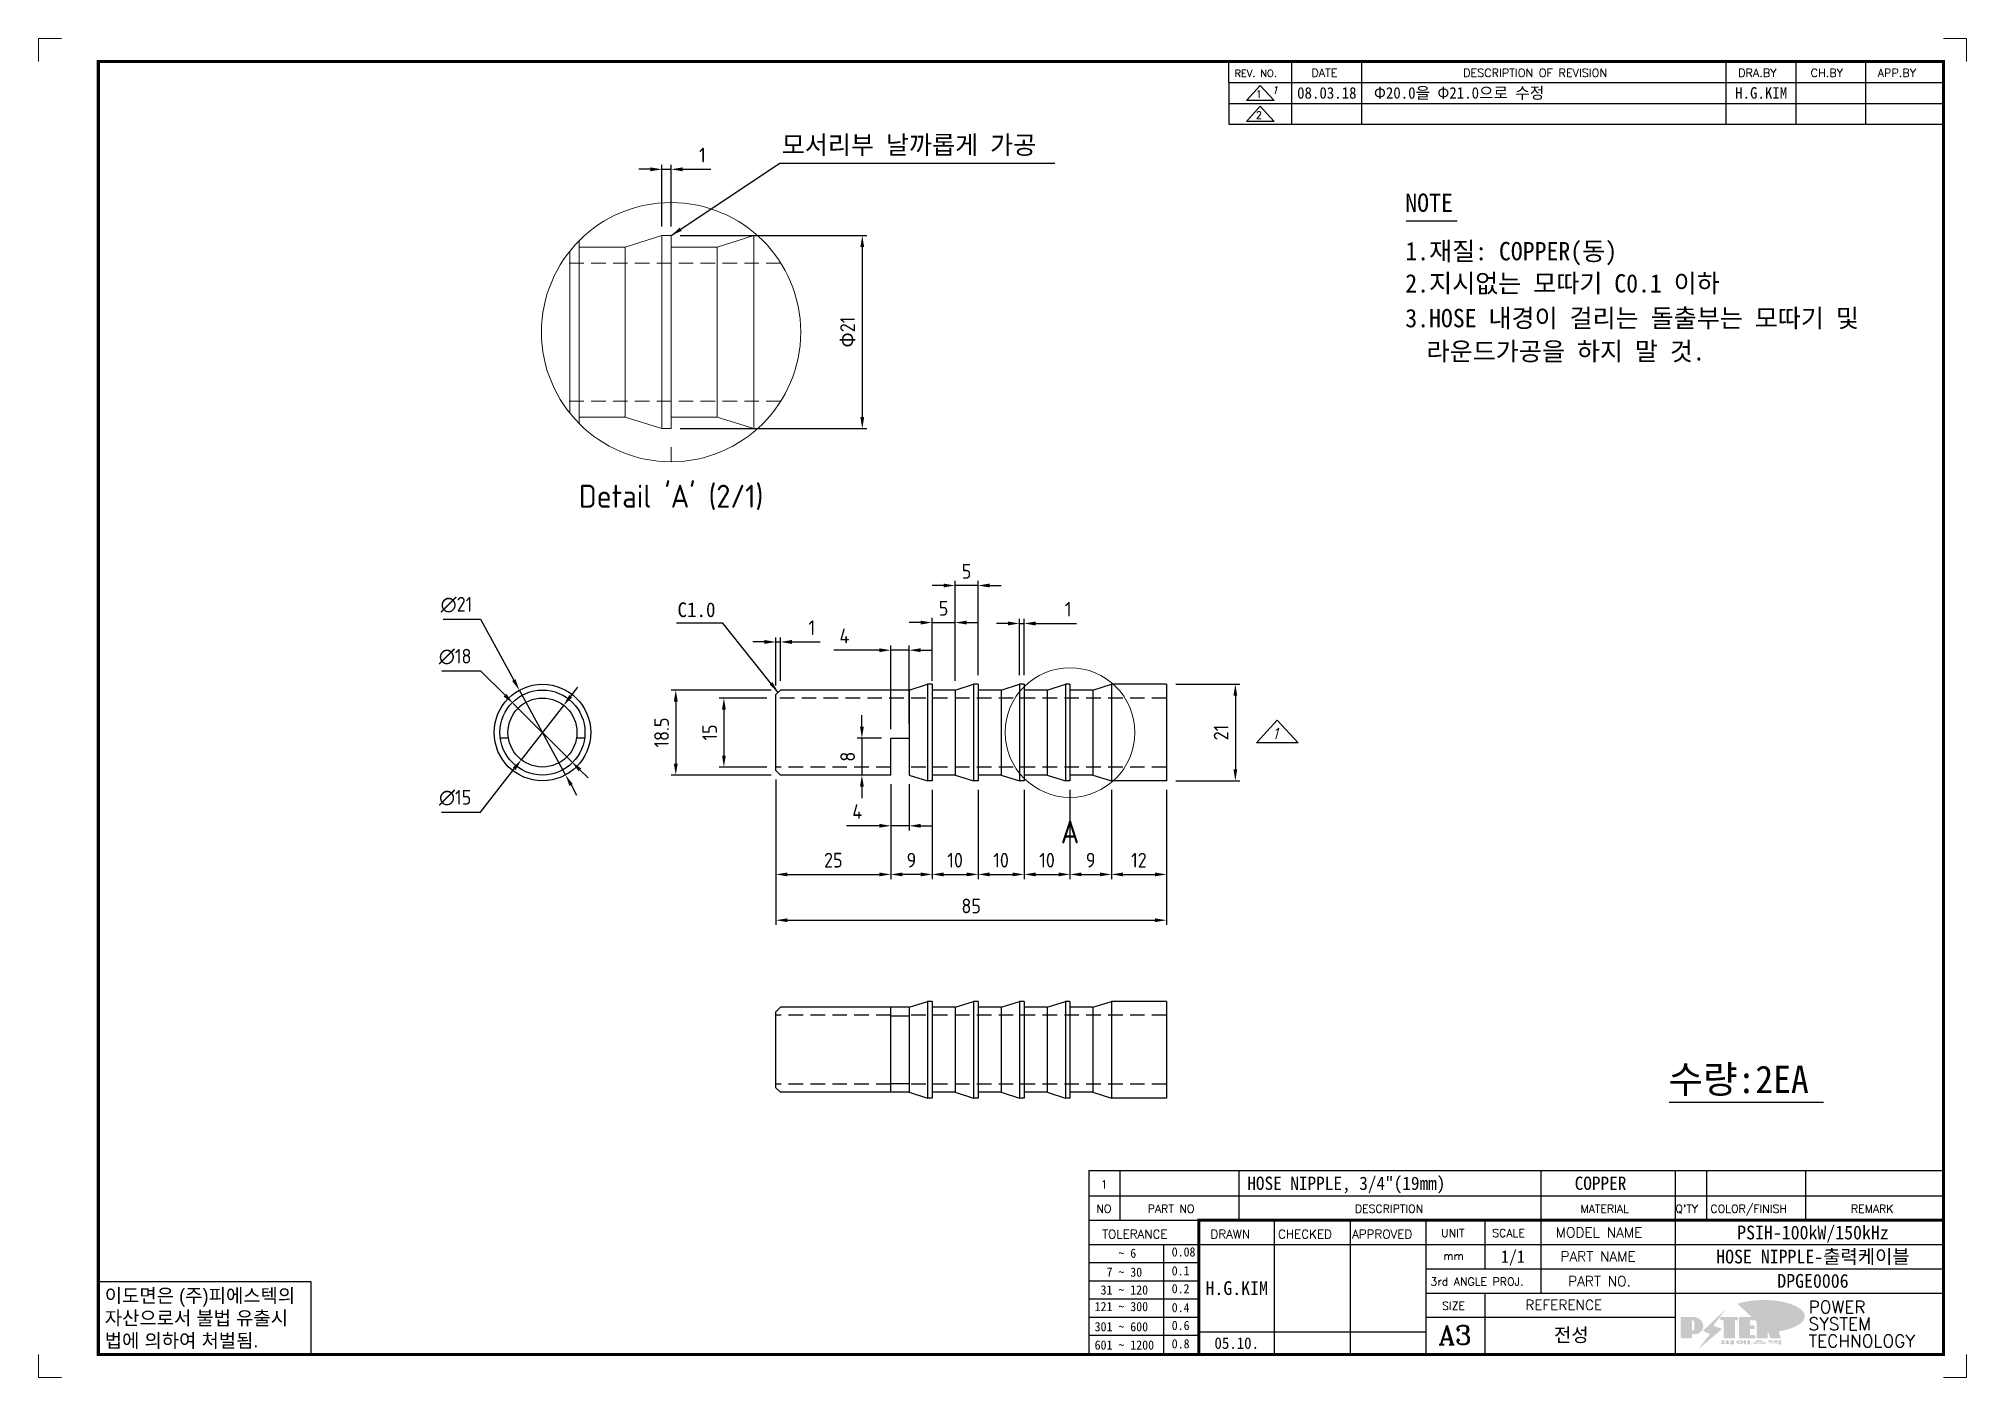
# Model space of a CAD drawing. Header units: millimetres. Extents: x 0 to 2133, y 0 to 844.
# Drawn here: x 1713.7 to 2133.2, y 0 to 291.3 of the extents above; entities that cross this region are included whole.
import ezdxf
from ezdxf.enums import TextEntityAlignment as Align

# ---------------------------------------------------------------- set-up
doc = ezdxf.new("R2010")
doc.units = ezdxf.units.MM
doc.linetypes.add('HIDDEN2', pattern=[4.7625, 3.175, -1.5875])
doc.layers.add('FORMAT-1', color=7, linetype='Continuous')
doc.layers.add('line', color=3, linetype='Continuous')
doc.styles.add('h1', font='')
doc.styles.add('HAN', font='')
doc.styles.add('RC', font='ROMANC.SHX')
doc.styles.add('ROMANT', font='romant__.ttf')
doc.styles.add('RT', font='ROMANT.SHX', dxfattribs={"oblique": 15})
doc.styles.get("Standard").update_dxf_attribs({"font": 'ISOCP.SHX', "bigfont": 'WHGTXT.SHX'})
doc.styles.get('h1').set_extended_font_data('New Gulim')
doc.styles.get('HAN').set_extended_font_data('GulimChe')
doc.dimstyles.new('ISO-25', dxfattribs={"dimtxt": 2.5, "dimasz": 2.5, "dimexe": 1.25, "dimexo": 0.625, "dimtad": 1, "dimdsep": 46, "dimtxsty": 'Standard', "dimcen": 2.5, "dimadec": 0, "dimazin": 0, "dimtfac": 1, "dimtmove": 0, "dimatfit": 3, "dimfxl": 0, "dimarcsym": 0})
doc.dimstyles.new('PSTEK-1', dxfattribs={"dimtxt": 3.2, "dimasz": 2.5, "dimexe": 1, "dimexo": 2, "dimgap": 1.5, "dimtad": 1, "dimtoh": 1, "dimrnd": 0.05, "dimzin": 9, "dimdsep": 46, "dimtxsty": 'Standard', "dimcen": 0, "dimclrt": 3, "dimadec": 1, "dimazin": 2, "dimtfac": 1, "dimtmove": 0, "dimatfit": 3, "dimfxl": 0, "dimtolj": 1, "dimtzin": 0, "dimarcsym": 0})

msp = doc.modelspace()

# ---------------------------------------------------------------- texts
at = {"color": 3, "style": 'HAN'}
for s, height, p in [('모서리부 날까롭게 가공', 4, (1875.464, 266.163)), ('NOTE', 4, (2011.139, 253.59)), ('1.재질: COPPER(동)', 4, (2011.139, 243.045)), ('2.지시없는 모따기 C0.1 이하', 4, (2011.139, 236.045)), ('3.HOSE 내경이 걸리는 돌출부는 모따기 및', 4, (2011.139, 228.478)), ('라운드가공을 하지 말 것.', 4, (2015.772, 221.256)), ('C1.0', 3.2, (1852.771, 165.433)), ('수량:2EA', 6, (2068.372, 61.862))]:
    msp.add_text(s, height=height, dxfattribs=at).set_placement(p)
at = {"lineweight": 0}
for s, p in [("Detail 'A' (2/1)", (1851.381, 191.726)), ('A', (1938.18, 118.707, -1841.332))]:
    msp.add_text(s, height=5, dxfattribs=at).set_placement(p, align=Align.MIDDLE_CENTER)
at = {"color": 2, "style": 'RC', "oblique": 15}
msp.add_attdef('1', text='1', height=2.34, dxfattribs=at).set_placement((1982.865, 140.089), align=Align.MIDDLE_CENTER)

# ---------------------------------------------------------------- blocks, each defined once
blk = doc.blocks.new('t3')
for p, q in [((0, 15.88), (46.25, 15.88)), ((0, 15.88), (0, 0)), ((46.25, 15.88), (46.25, 0)), ((0, 0), (46.25, 0))]:
    blk.add_line(p, q)
at = {"color": 1, "style": 'h1'}
for s, p in [('이도면은 (주)피에스텍의', (1.4, 11.29)), ('자산으로서 불법 유출시', (1.4, 6.41)), ('법에 의하여 처벌됨.', (1.4, 1.52))]:
    blk.add_text(s, height=3, dxfattribs=at).set_placement(p)
blk = doc.blocks.new('new LOGO')
at = {"layer": 'line'}
h = blk.add_hatch(color=1, dxfattribs=at)
h.paths.add_polyline_path([(41.5, 16.4), (54.3, 16.4, 1), (54.3, 82.9), (0, 82.9), (0, -0.1), (41.5, -0.1)])
h.paths.add_polyline_path([(41.5, 27.9), (41.5, 71.9), (43.6, 71.9, -0.414214), (54.6, 60.9), (54.6, 38.9, -0.414214), (43.6, 27.9)], flags=16)
h.paths.add_polyline_path([(214.7, 71.9), (227.5, 71.9), (227.5, 82.9), (159.7, 82.9), (159.7, 71.9), (172.5, 71.9), (172.5, -0.1), (214.7, -0.1)])
h.paths.add_polyline_path([(276, 37.4), (294.8, 37.4), (294.8, 49.1), (276, 49.1), (276, 71.9), (294.8, 71.9), (294.8, 82.9), (234.5, 82.9), (234.5, -0.1), (297, -0.1), (297, 10.9), (276, 10.9)])
h.paths.add_polyline_path([(347.2, 35.2), (359.7, -0.1), (400.5, -0.1), (379.6, 66.8), (399.7, 82.9), (380.6, 82.9), (347.2, 61.6), (347.2, 82.9), (305.5, 82.9), (305.5, -0.1), (347.2, -0.1)])
h = blk.add_hatch(color=250, dxfattribs=at)
h.paths.add_polyline_path([(44.5, 69.4), (46.6, 69.4, -0.129793), (52, 68, 0.221832), (43.6, 71.9), (41.5, 71.9), (41.5, 27.9), (43.6, 27.9, 0.02048), (44.5, 28)], flags=17)
h.paths.add_polyline_path([(44.5, 13.9), (57.3, 13.9, 0.72362), (77.1, 73.9, -0.679777), (54.3, 16.4), (41.5, 16.4), (41.5, -0.1), (3, -0.1), (3, -2.6), (44.5, -2.6)])
h.paths.add_polyline_path([(117.9, 14.2), (71.5, -44.4), (77.1, -39.6), (120.8, 15.6), (92, 28.9), (173.3, 106), (177.5, 111.4), (89.1, 27.6)])
h.paths.add_polyline_path([(162.7, 71.9), (162.7, 69.4), (172.5, 69.4), (172.5, 71.9)], flags=17)
h.paths.add_polyline_path([(217.7, 69.4), (230.5, 69.4), (230.5, 80.4), (227.5, 80.4), (227.5, 71.9), (214.7, 71.9), (214.7, -0.1), (175.5, -0.1), (175.5, -2.6), (217.7, -2.6)])
h.paths.add_polyline_path([(297.8, 46.6), (294.8, 46.6), (294.8, 37.4), (276, 37.4), (276, 10.9), (279, 10.9), (279, 34.9), (297.8, 34.9)])
h.paths.add_polyline_path([(300, 8.4), (297, 8.4), (297, -0.1), (237.5, -0.1), (237.5, -2.6), (300, -2.6)])
h.paths.add_polyline_path([(297.8, 80.4), (294.8, 80.4), (294.8, 71.9), (276, 71.9), (276, 49.1), (279, 49.1), (279, 69.4), (297.8, 69.4)])
h.paths.add_polyline_path([(350.2, 80.4), (347.2, 80.4), (347.2, 61.6), (350.2, 63.5)])
h.paths.add_polyline_path([(350.2, 26.7), (347.2, 35.2), (347.2, -0.1), (308.5, -0.1), (308.5, -2.6), (350.2, -2.6)])
h.paths.add_polyline_path([(402.7, 80.4), (396.5, 80.4), (379.6, 66.8), (400.5, -0.1), (361.8, -0.1), (362.7, -2.6), (403.5, -2.6), (382.6, 64.3)])
blk.add_hatch(color=5, dxfattribs=at).paths.add_polyline_path([(166.3, 35), (131, 49), (180.4, 112.7), (92, 28.9), (120.8, 15.6), (74.4, -43)])
h = blk.add_hatch(color=253, dxfattribs=at)
edge = h.paths.add_edge_path()
edge.add_ellipse((333.9, 86.4), major_axis=(-165.9, 0), ratio=0.39426, start_angle=111.51268, end_angle=334.46902)
edge.add_ellipse((314.1, 81.2), major_axis=(-153.7, 0), ratio=0.40699, start_angle=121.30662, end_angle=327.74369, ccw=False)
edge.add_line((394, 27.8), (394.7, 25.6))
h = blk.add_hatch(color=250, dxfattribs=at)
edge = h.paths.add_edge_path()
edge.add_ellipse((237.8, -17.6), major_axis=(-14.3, 0), ratio=0.526336, start_angle=192.2456, end_angle=269.07481)
edge.add_line((238.1, -10.1), (237.6, -10.1))
edge.add_ellipse((237.8, -17.6), major_axis=(-14.3, 0), ratio=0.526336, start_angle=270.92519, end_angle=449.07481)
edge.add_line((237.6, -25.1), (238.1, -25.1))
edge.add_ellipse((237.8, -17.6), major_axis=(-14.3, 0), ratio=0.526336, start_angle=450.92519, end_angle=527.7544)
edge.add_line((251.7, -19.2), (254.1, -19.2))
edge.add_line((254.1, -19.2), (254.1, -27.1))
edge.add_line((254.1, -27.1), (263.1, -27.1))
edge.add_line((263.1, -27.1), (263.1, -10.1))
edge.add_line((263.1, -10.1), (254.1, -10.1))
edge.add_line((254.1, -10.1), (254.1, -16))
edge.add_line((254.1, -16), (251.7, -16))
h.paths.add_polyline_path([(241, -16.4), (241, -18.7, -1), (234.4, -18.7), (234.4, -16.4, -1)], flags=16)
h.paths.add_polyline_path([(278.2, -10.1), (268.1, -10.1), (268.1, -27.1), (278.2, -27.1)])
h.paths.add_polyline_path([(310.3, -10.1), (310.3, -11.1, -0.157169), (289.3, -17.5), (294, -19.9, 0.128407), (316.3, -15.9, 0.128407), (338.6, -19.9), (343.3, -17.5, -0.157169), (322.2, -11.1), (322.2, -10.1)])
h.paths.add_polyline_path([(342.1, -25.1), (342.1, -22.3), (290.4, -22.3), (290.4, -25.1)])
h.paths.add_polyline_path([(352, -10.1), (352, -16.2, 0.414214), (354, -18.2), (378.7, -18.2), (378.7, -19.6), (390.2, -19.6), (390.2, -10.1), (378.7, -10.1), (378.7, -13.6), (374.7, -13.6), (374.7, -15.1), (378.7, -15.1), (378.7, -16.2), (364.7, -16.2), (364.7, -15.1), (371.2, -15.1), (371.2, -13.6), (364.7, -13.6), (364.7, -12.6), (374.7, -12.6), (374.7, -10.1)])
h.paths.add_polyline_path([(393.8, -10.1), (393.8, -19.6), (405, -19.6), (405, -10.1)])
h.paths.add_polyline_path([(405, -27.1), (405, -20.9), (356.8, -20.9), (356.8, -23), (391.8, -23), (391.8, -27.1)])
h.paths.add_polyline_path([(200.4, -10.1), (200.4, -22.3), (193.2, -22.3), (193.2, -12.6), (196.6, -12.6), (196.6, -10.1), (161, -10.1), (161, -12.6), (164.5, -12.6), (164.5, -22.3), (161, -22.3), (161, -25.1), (200.4, -25.1), (200.4, -27.1), (213.9, -27.1), (213.9, -10.1)])
h.paths.add_polyline_path([(182, -12.6), (175.6, -12.6), (175.6, -22.3), (182, -22.3)], flags=17)
blk = doc.blocks.new('format-3')
at = {"color": 3, "lineweight": 9}
for p, q in [((0, 286.3), (0, 291.3)), ((5, 291.3), (0, 291.3)), ((414.5, 291.3), (419.5, 291.3)), ((419.5, 286.3), (419.5, 291.3)), ((0, 5), (0, 0)), ((419.5, 5), (419.5, 0)), ((5, 0), (0, 0)), ((414.5, 0), (419.5, 0))]:
    blk.add_line(p, q, dxfattribs=at)
at = {"color": 180}
for p, q in [((258.97, 281.75), (258.97, 286.3)), ((272.71, 281.75), (272.71, 286.3)), ((287.94, 281.75), (287.94, 286.3)), ((367.22, 281.75), (367.22, 286.3)), ((382.45, 281.75), (382.45, 286.3)), ((397.61, 281.75), (397.61, 286.3)), ((258.97, 281.75), (414.5, 281.75)), ((228.5, 39.49), (228.5, 5)), ((228.5, 39.49), (414.5, 39.49)), ((235.29, 39.49), (235.29, 34.21)), ((261.24, 34.21), (261.24, 39.49)), ((326.9, 39.49), (326.9, 34.21)), ((356.11, 39.49), (356.11, 34.21)), ((362.93, 39.49), (362.93, 34.21)), ((384.48, 39.49), (384.48, 34.21)), ((228.5, 34.21), (252.48, 34.21)), ((268.96, 5), (268.96, 34.21)), ((285.45, 5), (285.45, 34.21)), ((301.94, 5), (301.94, 34.21)), ((314.72, 34.21), (314.72, 23.65)), ((326.9, 34.21), (326.9, 18.37)), ((356.11, 34.21), (356.11, 5)), ((228.5, 28.93), (252.48, 28.93)), ((244.89, 5.23), (244.89, 28.93)), ((252.48, 28.93), (414.5, 28.93)), ((228.5, 24.98), (252.48, 24.98)), ((228.5, 21.03), (252.48, 21.03)), ((301.94, 23.65), (414.5, 23.65)), ((228.5, 17.08), (252.48, 17.08)), ((301.94, 18.37), (414.5, 18.37)), ((314.72, 18.37), (314.72, 5)), ((228.5, 13.13), (252.48, 13.13)), ((301.94, 13.09), (356.11, 13.09)), ((228.5, 9.18), (252.48, 9.18)), ((252.48, 9.95), (301.94, 9.95))]:
    blk.add_line(p, q, dxfattribs=at)
at = {"const_width": 0.7}
blk.add_lwpolyline([(252.48, 5), (252.48, 34.21), (414.5, 34.21)], dxfattribs=at)
at = {"layer": 'FORMAT-1', "const_width": 0.7}
blk.add_lwpolyline([(13, 5), (13, 286.3), (414.5, 286.3), (414.5, 5)], close=True, dxfattribs=at)
blk.add_blockref('t3', (13, 5))
at = {"xscale": 0.05400000000000027, "yscale": 0.05400000000000027, "zscale": 0.05400000000000027}
blk.add_blockref('new LOGO', (357.35, 8.65), dxfattribs=at)
at = {"color": 2}
for s, height, style, p in [('REV. NO.', 1.56, 'RC', (260.23, 282.95)), ('DATE', 1.788, 'RC', (276.95, 282.94)), ('DESCRIPTION OF REVISION', 1.7875, 'RC', (309.98, 282.94)), ('DRA.BY', 1.788, 'RC', (369.83, 282.94)), ('CH.BY', 1.788, 'RC', (385.59, 282.94)), ('APP.BY', 1.788, 'RC', (400.18, 282.94)), ('COLOR/FINISH', 1.7424, 'RC', (363.8, 35.83)), ('NO', 1.742, 'RC', (230.16, 35.83)), ('PART NO', 1.742, 'RC', (241.36, 35.83)), ('DESCRIPTION', 1.7424, 'RC', (286.43, 35.83)), ('MATERIAL', 1.742, 'RC', (335.52, 35.83)), ("Q'TY", 1.742, 'RC', (356.17, 35.83)), ('REMARK', 1.742, 'RC', (394.37, 35.83)), (' TOLERANCE', 1.9, 'RC', (230.11, 30.22)), ('DRAWN', 1.9, 'RC', (255, 30.22)), ('CHECKED', 1.9, 'RC', (269.71, 30.22)), ('APPROVED', 1.9, 'RC', (285.8, 30.22)), ('UNIT', 1.742, 'RC', (305.19, 30.55)), ('SCALE', 1.742, 'RC', (316.32, 30.55)), ('MODEL NAME', 2.178, 'RC', (330.12, 30.46)), ('    ~ 6', 2, 'HAN', (229.8, 26.03)), ('0.08', 2, 'HAN', (246.57, 26.31)), ('mm', 1.742, 'RC', (305.67, 25.56)), ('PART NAME', 2.178, 'RC', (331.17, 25.24)), ('  7 ~ 30', 2, 'HAN', (229.8, 21.91)), ('0.1', 2, 'HAN', (246.57, 22.2)), ('3rd ANGLE PROJ.', 1.7424, 'RC', (302.87, 19.97)), ('PART NO.', 2.178, 'RC', (332.84, 19.85)), (' 31 ~ 120', 2, 'HAN', (229.8, 18.04)), ('0.2', 2, 'HAN', (246.57, 18.32)), ('REFERENCE', 2.178, 'RC', (323.52, 14.69)), ('121 ~ 300', 2, 'HAN', (229.8, 14.42)), ('0.4', 2, 'HAN', (246.57, 14.2)), ('SIZE', 1.742, 'RC', (305.39, 14.71)), ('301 ~ 600', 2, 'HAN', (229.8, 10.04)), ('0.6', 2, 'HAN', (246.57, 10.32)), ('601 ~ 1200', 2, 'HAN', (229.8, 6.05)), ('0.8', 2, 'HAN', (246.57, 6.33))]:
    blk.add_text(s, height=height, dxfattribs=dict(at, style=style)).set_placement(p)
at = {"style": 'ROMANT'}
for s, p in [('POWER', (385.15, 13.96)), ('SYSTEM', (385.15, 10.31)), ('TECHNOLOGY', (385.15, 6.56))]:
    blk.add_text(s, height=2.7, dxfattribs=at).set_placement(p)
at = {"color": 2, "lineweight": 25, "style": 'RC'}
blk.add_text('A3', height=4.182, dxfattribs=at).set_placement((304.61, 7.14))
at = {"style": 'HAN'}
for tag, height, p in [('MODEL-NAME', 3, (386.1, 31.53)), ('SCALE', 2.7, (320.81, 26.29)), ('PART-NAME', 3, (386.1, 26.29)), ('CH-BY', 3, (277.21, 19.44)), ('PART-NO', 3, (386.1, 21.01)), ('DRA-BY', 3, (260.72, 19.44)), ('APP-BY', 3, (293.7, 19.44)), ('DRA-DATE', 2.5, (260.72, 7.47)), ('CH-DATE', 2.5, (277.21, 7.47)), ('APP-DATE', 2.5, (293.7, 7.47)), ('관련업체', 3, (333.52, 9.26))]:
    blk.add_attdef(tag, text='', height=height, dxfattribs=at).set_placement(p, align=Align.MIDDLE_CENTER)
blk = doc.blocks.new('no3')
at = {"color": 180}
for p, q in [((0, 5.5), (0, 0)), ((0, 5.5), (186, 5.5)), ((6.79, 5.5), (6.79, 0)), ((32.74, 0.11), (32.74, 5.5)), ((98.4, 5.5), (98.4, 0)), ((127.61, 5.5), (127.61, 0)), ((134.43, 5.5), (134.43, 0)), ((155.98, 5.5), (155.98, 0))]:
    blk.add_line(p, q, dxfattribs=at)
at = {"color": 2, "style": 'HAN'}
for tag, p in [('PART-NO', (19.76, 2.75)), ('MATERIAL', (111.38, 2.75)), ("Q'TY", (131.02, 2.75)), ('COLOR/FINISH', (145.2, 2.75)), ('REMARK', (170.76, 2.75))]:
    blk.add_attdef(tag, text='', height=2.9, dxfattribs=at).set_placement(p, align=Align.MIDDLE_CENTER)
blk.add_attdef('DESCRIPTION', text='', height=2.9, dxfattribs=at).set_placement((34.51, 2.75), align=Align.MIDDLE_LEFT)
at = {"color": 2, "style": 'RT', "oblique": 15}
blk.add_attdef('NO', text='', height=1.74, dxfattribs=at).set_placement((3.38, 2.51), align=Align.MIDDLE_CENTER)
blk = doc.blocks.new('*D63')
at = {"color": 0, "lineweight": -2}
for p, q in [((1801.51, 153.72), (1809.93, 153.72)), ((1809.93, 153.72), (1815.24, 148.43)), ((1829.76, 133.95), (1817.01, 146.66)), ((1831.53, 132.19), (1833.3, 130.43))]:
    blk.add_line(p, q, dxfattribs=at)
at = {"color": 0}
for points in [[(1815.54, 148.72), (1814.95, 148.13), (1817.01, 146.66)], [(1831.83, 132.49), (1831.24, 131.89), (1829.76, 133.95)]]:
    blk.add_solid(points, dxfattribs=at)
at = {"layer": 'DEFPOINTS', "color": 0}
for p in [(1817.01, 146.66, -1841.33), (1829.76, 133.95, -1841.33)]:
    blk.add_point(p, dxfattribs=at)
at = {"color": 3, "insert": (1804.39, 156.82), "char_height": 3.2, "attachment_point": 5}
blk.add_mtext('\\A1;∅18', dxfattribs=at)
blk = doc.blocks.new('*D72')
at = {"color": 0, "lineweight": -2}
for p, q in [((1961.18, 150.81), (1975.16, 150.81)), ((1974.16, 148.31), (1974.16, 132.31)), ((1961.18, 129.81), (1975.16, 129.81))]:
    blk.add_line(p, q, dxfattribs=at)
at = {"color": 0}
for points in [[(1973.74, 148.31), (1974.57, 148.31), (1974.16, 150.81)], [(1973.74, 132.31), (1974.57, 132.31), (1974.16, 129.81)]]:
    blk.add_solid(points, dxfattribs=at)
at = {"layer": 'DEFPOINTS', "color": 0}
for p in [(1959.18, 150.81, -1841.33), (1959.18, 129.81, -1841.33), (1974.16, 129.81)]:
    blk.add_point(p, dxfattribs=at)
at = {"color": 3, "insert": (1971.06, 140.31), "char_height": 3.2, "attachment_point": 5, "rotation": 90}
blk.add_mtext('\\A1;21', dxfattribs=at)
blk = doc.blocks.new('*D73')
at = {"color": 0, "lineweight": -2}
for p, q in [((1873.18, 149.56), (1851.4, 149.56)), ((1852.4, 147.06), (1852.4, 133.56)), ((1873.18, 131.06), (1851.4, 131.06))]:
    blk.add_line(p, q, dxfattribs=at)
at = {"color": 0}
for points in [[(1851.98, 147.06), (1852.82, 147.06), (1852.4, 149.56)], [(1851.98, 133.56), (1852.82, 133.56), (1852.4, 131.06)]]:
    blk.add_solid(points, dxfattribs=at)
at = {"layer": 'DEFPOINTS', "color": 0}
for p in [(1875.18, 149.56), (1852.4, 131.06), (1875.18, 131.06, -1841.33)]:
    blk.add_point(p, dxfattribs=at)
at = {"color": 3, "insert": (1849.3, 140.31), "char_height": 3.2, "attachment_point": 5, "rotation": 90}
blk.add_mtext('\\A1;18.5', dxfattribs=at)
blk = doc.blocks.new('*D74')
at = {"color": 0, "lineweight": -2}
for p, q in [((1908.18, 127.81), (1908.18, 108.44)), ((1918.18, 127.81), (1918.18, 108.44)), ((1910.68, 109.44), (1915.68, 109.44))]:
    blk.add_line(p, q, dxfattribs=at)
at = {"color": 0}
for points in [[(1910.68, 109.86), (1910.68, 109.03), (1908.18, 109.44)], [(1915.68, 109.86), (1915.68, 109.03), (1918.18, 109.44)]]:
    blk.add_solid(points, dxfattribs=at)
at = {"layer": 'DEFPOINTS', "color": 0}
for p in [(1908.18, 129.81, -1841.33), (1918.18, 129.81, -1841.33), (1918.18, 109.44)]:
    blk.add_point(p, dxfattribs=at)
at = {"color": 3, "insert": (1913.18, 112.54), "char_height": 3.2, "attachment_point": 5}
blk.add_mtext('\\A1;10', dxfattribs=at)
blk = doc.blocks.new('*D75')
at = {"color": 0, "lineweight": -2}
for p, q in [((1918.18, 127.81), (1918.18, 108.44)), ((1928.18, 127.81), (1928.18, 108.44)), ((1920.68, 109.44), (1925.68, 109.44))]:
    blk.add_line(p, q, dxfattribs=at)
at = {"color": 0}
for points in [[(1920.68, 109.86), (1920.68, 109.03), (1918.18, 109.44)], [(1925.68, 109.86), (1925.68, 109.03), (1928.18, 109.44)]]:
    blk.add_solid(points, dxfattribs=at)
at = {"layer": 'DEFPOINTS', "color": 0}
for p in [(1918.18, 129.81, -1841.33), (1928.18, 129.81, -1841.33), (1928.18, 109.44)]:
    blk.add_point(p, dxfattribs=at)
at = {"color": 3, "insert": (1923.18, 112.54), "char_height": 3.2, "attachment_point": 5}
blk.add_mtext('\\A1;10', dxfattribs=at)
blk = doc.blocks.new('*D76')
at = {"color": 0, "lineweight": -2}
for p, q in [((1928.18, 127.81), (1928.18, 108.44)), ((1938.18, 127.81), (1938.18, 108.44)), ((1930.68, 109.44), (1935.68, 109.44))]:
    blk.add_line(p, q, dxfattribs=at)
at = {"color": 0}
for points in [[(1930.68, 109.86), (1930.68, 109.03), (1928.18, 109.44)], [(1935.68, 109.86), (1935.68, 109.03), (1938.18, 109.44)]]:
    blk.add_solid(points, dxfattribs=at)
at = {"layer": 'DEFPOINTS', "color": 0}
for p in [(1928.18, 129.81, -1841.33), (1938.18, 129.81, -1841.33), (1938.18, 109.44)]:
    blk.add_point(p, dxfattribs=at)
at = {"color": 3, "insert": (1933.18, 112.54), "char_height": 3.2, "attachment_point": 5}
blk.add_mtext('\\A1;10', dxfattribs=at)
blk = doc.blocks.new('*D77')
at = {"color": 0, "lineweight": -2}
for p, q in [((1938.18, 127.81), (1938.18, 108.44)), ((1947.18, 127.81), (1947.18, 108.44)), ((1940.68, 109.44), (1944.68, 109.44))]:
    blk.add_line(p, q, dxfattribs=at)
at = {"color": 0}
for points in [[(1940.68, 109.86), (1940.68, 109.03), (1938.18, 109.44)], [(1944.68, 109.86), (1944.68, 109.03), (1947.18, 109.44)]]:
    blk.add_solid(points, dxfattribs=at)
at = {"layer": 'DEFPOINTS', "color": 0}
for p in [(1938.18, 129.81, -1841.33), (1947.18, 129.81, -1841.33), (1947.18, 109.44)]:
    blk.add_point(p, dxfattribs=at)
at = {"color": 3, "insert": (1942.68, 112.54), "char_height": 3.2, "attachment_point": 5}
blk.add_mtext('\\A1;9', dxfattribs=at)
blk = doc.blocks.new('*D78')
at = {"color": 0, "lineweight": -2}
for p, q in [((1947.18, 127.81), (1947.18, 108.44)), ((1959.18, 127.81), (1959.18, 108.44)), ((1949.68, 109.44), (1956.68, 109.44))]:
    blk.add_line(p, q, dxfattribs=at)
at = {"color": 0}
for points in [[(1949.68, 109.86), (1949.68, 109.03), (1947.18, 109.44)], [(1956.68, 109.86), (1956.68, 109.03), (1959.18, 109.44)]]:
    blk.add_solid(points, dxfattribs=at)
at = {"layer": 'DEFPOINTS', "color": 0}
for p in [(1947.18, 129.81, -1841.33), (1959.18, 129.81, -1841.33), (1959.18, 109.44)]:
    blk.add_point(p, dxfattribs=at)
at = {"color": 3, "insert": (1953.18, 112.54), "char_height": 3.2, "attachment_point": 5}
blk.add_mtext('\\A1;12', dxfattribs=at)
blk = doc.blocks.new('*D79')
at = {"color": 0, "lineweight": -2}
for p, q in [((1905.68, 164.24), (1903.18, 164.24)), ((1908.18, 151.56), (1908.18, 165.24)), ((1908.18, 164.24), (1913.18, 164.24)), ((1913.18, 151.56), (1913.18, 165.24)), ((1915.68, 164.24), (1918.18, 164.24))]:
    blk.add_line(p, q, dxfattribs=at)
at = {"color": 0}
for points in [[(1905.68, 164.65), (1905.68, 163.82), (1908.18, 164.24)], [(1915.68, 164.65), (1915.68, 163.82), (1913.18, 164.24)]]:
    blk.add_solid(points, dxfattribs=at)
at = {"layer": 'DEFPOINTS', "color": 0}
for p in [(1913.18, 164.24), (1908.18, 149.56), (1913.18, 149.56)]:
    blk.add_point(p, dxfattribs=at)
at = {"color": 3, "insert": (1910.68, 167.34), "char_height": 3.2, "attachment_point": 5}
blk.add_mtext('\\A1;5', dxfattribs=at)
blk = doc.blocks.new('*D80')
at = {"color": 0, "lineweight": -2}
for p, q in [((1910.68, 172.3), (1908.18, 172.3)), ((1913.18, 151.56), (1913.18, 173.3)), ((1918.18, 172.3), (1913.18, 172.3)), ((1918.18, 152.81), (1918.18, 173.3)), ((1920.68, 172.3), (1923.18, 172.3))]:
    blk.add_line(p, q, dxfattribs=at)
at = {"color": 0}
for points in [[(1910.68, 172.72), (1910.68, 171.89), (1913.18, 172.3)], [(1920.68, 172.72), (1920.68, 171.89), (1918.18, 172.3)]]:
    blk.add_solid(points, dxfattribs=at)
at = {"layer": 'DEFPOINTS', "color": 0}
for p in [(1913.18, 172.3), (1913.18, 149.56), (1918.18, 150.81, -1841.33)]:
    blk.add_point(p, dxfattribs=at)
at = {"color": 3, "insert": (1915.68, 175.4), "char_height": 3.2, "attachment_point": 5}
blk.add_mtext('\\A1;5', dxfattribs=at)
blk = doc.blocks.new('*D81')
at = {"color": 0, "lineweight": -2}
for p, q in [((1924.68, 164.04), (1922.18, 164.04)), ((1927.18, 152.81), (1927.18, 165.04)), ((1927.18, 164.04), (1928.18, 164.04)), ((1928.18, 152.81), (1928.18, 165.04)), ((1930.68, 164.04), (1939.61, 164.04))]:
    blk.add_line(p, q, dxfattribs=at)
at = {"color": 0}
for points in [[(1924.68, 164.46), (1924.68, 163.62), (1927.18, 164.04)], [(1930.68, 164.46), (1930.68, 163.62), (1928.18, 164.04)]]:
    blk.add_solid(points, dxfattribs=at)
at = {"layer": 'DEFPOINTS', "color": 0}
for p in [(1927.18, 164.04), (1927.18, 150.81, -1841.33), (1928.18, 150.81, -1841.33)]:
    blk.add_point(p, dxfattribs=at)
at = {"color": 3, "insert": (1937.79, 167.14), "char_height": 3.2, "attachment_point": 5}
blk.add_mtext('\\A1;1', dxfattribs=at)
blk = doc.blocks.new('*D64')
at = {"color": 0, "lineweight": -2}
for p, q in [((1874.18, 130.06), (1874.18, 98.48)), ((1959.18, 127.81), (1959.18, 98.48)), ((1876.68, 99.48), (1956.68, 99.48))]:
    blk.add_line(p, q, dxfattribs=at)
at = {"color": 0}
for points in [[(1876.68, 99.89), (1876.68, 99.06), (1874.18, 99.48)], [(1956.68, 99.89), (1956.68, 99.06), (1959.18, 99.48)]]:
    blk.add_solid(points, dxfattribs=at)
at = {"layer": 'DEFPOINTS', "color": 0}
for p in [(1874.18, 132.06), (1959.18, 129.81), (1959.18, 99.48)]:
    blk.add_point(p, dxfattribs=at)
at = {"color": 3, "insert": (1916.68, 102.58), "char_height": 3.2, "attachment_point": 5}
blk.add_mtext('\\A1;85', dxfattribs=at)
blk = doc.blocks.new('*D82')
at = {"color": 0, "lineweight": -2}
for p, q in [((1896.68, 158.22), (1886.81, 158.22)), ((1899.18, 141.06), (1899.18, 159.22)), ((1903.18, 158.22), (1899.18, 158.22)), ((1903.18, 142.31), (1903.18, 159.22)), ((1905.68, 158.22), (1908.18, 158.22))]:
    blk.add_line(p, q, dxfattribs=at)
at = {"color": 0}
for points in [[(1896.68, 158.64), (1896.68, 157.81), (1899.18, 158.22)], [(1905.68, 158.64), (1905.68, 157.81), (1903.18, 158.22)]]:
    blk.add_solid(points, dxfattribs=at)
at = {"layer": 'DEFPOINTS', "color": 0}
for p in [(1903.18, 158.22), (1899.18, 139.06), (1903.18, 140.31, 1841.33)]:
    blk.add_point(p, dxfattribs=at)
at = {"color": 3, "insert": (1889.11, 161.32), "char_height": 3.2, "attachment_point": 5}
blk.add_mtext('\\A1;4', dxfattribs=at)
blk = doc.blocks.new('*D83')
at = {"color": 0, "lineweight": -2}
for p, q in [((1899.18, 129.06), (1899.18, 108.44)), ((1908.18, 127.81), (1908.18, 108.44)), ((1905.68, 109.44), (1901.68, 109.44))]:
    blk.add_line(p, q, dxfattribs=at)
at = {"color": 0}
for points in [[(1901.68, 109.86), (1901.68, 109.03), (1899.18, 109.44)], [(1905.68, 109.86), (1905.68, 109.03), (1908.18, 109.44)]]:
    blk.add_solid(points, dxfattribs=at)
at = {"layer": 'DEFPOINTS', "color": 0}
for p in [(1899.18, 131.06), (1908.18, 129.81), (1899.18, 109.44)]:
    blk.add_point(p, dxfattribs=at)
at = {"color": 3, "insert": (1903.68, 112.54), "char_height": 3.2, "attachment_point": 5}
blk.add_mtext('\\A1;9', dxfattribs=at)
blk = doc.blocks.new('*D84')
at = {"color": 0, "lineweight": -2}
for p, q in [((1874.18, 130.06), (1874.18, 108.44)), ((1899.18, 129.06), (1899.18, 108.44)), ((1876.68, 109.44), (1896.68, 109.44))]:
    blk.add_line(p, q, dxfattribs=at)
at = {"color": 0}
for points in [[(1876.68, 109.86), (1876.68, 109.03), (1874.18, 109.44)], [(1896.68, 109.86), (1896.68, 109.03), (1899.18, 109.44)]]:
    blk.add_solid(points, dxfattribs=at)
at = {"layer": 'DEFPOINTS', "color": 0}
for p in [(1874.18, 132.06), (1899.18, 131.06), (1899.18, 109.44)]:
    blk.add_point(p, dxfattribs=at)
at = {"color": 3, "insert": (1886.68, 112.54), "char_height": 3.2, "attachment_point": 5}
blk.add_mtext('\\A1;25', dxfattribs=at)
blk = doc.blocks.new('*D85')
at = {"color": 0, "lineweight": -2}
for p, q in [((1872.18, 147.81), (1861.87, 147.81)), ((1862.87, 145.31), (1862.87, 135.31)), ((1872.18, 132.81), (1861.87, 132.81))]:
    blk.add_line(p, q, dxfattribs=at)
at = {"color": 0}
for points in [[(1862.46, 145.31), (1863.29, 145.31), (1862.87, 147.81)], [(1862.46, 135.31), (1863.29, 135.31), (1862.87, 132.81)]]:
    blk.add_solid(points, dxfattribs=at)
at = {"layer": 'DEFPOINTS', "color": 0}
for p in [(1874.18, 147.81, 418.32), (1862.87, 132.81), (1874.18, 132.81)]:
    blk.add_point(p, dxfattribs=at)
at = {"color": 3, "insert": (1859.77, 140.31), "char_height": 3.2, "attachment_point": 5, "rotation": 90}
blk.add_mtext('\\A1;15', dxfattribs=at)
blk = doc.blocks.new('*D86')
at = {"color": 0, "lineweight": -2}
for p, q in [((1899.18, 129.06), (1899.18, 119.02)), ((1903.18, 129.06), (1903.18, 119.02)), ((1896.68, 120.02), (1889.58, 120.02)), ((1903.18, 120.02), (1899.18, 120.02)), ((1905.68, 120.02), (1908.18, 120.02))]:
    blk.add_line(p, q, dxfattribs=at)
at = {"color": 0}
for points in [[(1896.68, 120.44), (1896.68, 119.61), (1899.18, 120.02)], [(1905.68, 120.44), (1905.68, 119.61), (1903.18, 120.02)]]:
    blk.add_solid(points, dxfattribs=at)
at = {"layer": 'DEFPOINTS', "color": 0}
for p in [(1899.18, 131.06, -1841.33), (1903.18, 131.06), (1899.18, 120.02)]:
    blk.add_point(p, dxfattribs=at)
at = {"color": 3, "lineweight": 0, "insert": (1891.88, 123.12), "char_height": 3.2, "attachment_point": 5}
blk.add_mtext('\\A1;4', dxfattribs=at)
blk = doc.blocks.new('*D87')
at = {"color": 0, "lineweight": -2}
for p, q in [((1801.79, 165.01), (1809.9, 165.01)), ((1809.9, 165.01), (1817.16, 151.72)), ((1828.42, 131.09), (1818.36, 149.52)), ((1829.62, 128.9), (1830.81, 126.7))]:
    blk.add_line(p, q, dxfattribs=at)
at = {"color": 0}
for points in [[(1817.53, 151.92), (1816.79, 151.52), (1818.36, 149.52)], [(1829.98, 129.1), (1829.25, 128.7), (1828.42, 131.09)]]:
    blk.add_solid(points, dxfattribs=at)
at = {"layer": 'DEFPOINTS', "color": 0}
for p in [(1818.36, 149.52, -3682.67), (1828.42, 131.09, -3682.67)]:
    blk.add_point(p, dxfattribs=at)
at = {"color": 3, "lineweight": 0, "insert": (1804.67, 168.11), "char_height": 3.2, "attachment_point": 5}
blk.add_mtext('\\A1;∅21', dxfattribs=at)
blk = doc.blocks.new('*D88')
at = {"color": 0, "lineweight": -2}
for p, q in [((1829.53, 148.2), (1831.07, 150.17)), ((1827.99, 146.23), (1818.78, 134.39)), ((1809.94, 123.02), (1817.25, 132.42)), ((1801.45, 123.02), (1809.94, 123.02))]:
    blk.add_line(p, q, dxfattribs=at)
at = {"color": 0}
for points in [[(1829.2, 148.46), (1829.86, 147.94), (1827.99, 146.23)], [(1816.92, 132.67), (1817.58, 132.16), (1818.78, 134.39)]]:
    blk.add_solid(points, dxfattribs=at)
at = {"layer": 'DEFPOINTS', "color": 0}
for p in [(1827.99, 146.23, -1841.33), (1818.78, 134.39, -1841.33)]:
    blk.add_point(p, dxfattribs=at)
at = {"color": 3, "lineweight": 0, "insert": (1804.4, 126.12), "char_height": 3.2, "attachment_point": 5}
blk.add_mtext('\\A1;∅15', dxfattribs=at)
blk = doc.blocks.new('*D89')
at = {"color": 0, "lineweight": -2}
for p, q in [((1892.9, 141.56), (1892.9, 144.06)), ((1897.18, 139.06), (1891.9, 139.06)), ((1892.9, 139.06), (1892.9, 131.06)), ((1897.18, 131.06), (1891.9, 131.06)), ((1892.9, 128.56), (1892.9, 126.06))]:
    blk.add_line(p, q, dxfattribs=at)
at = {"color": 0}
for points in [[(1892.49, 141.56), (1893.32, 141.56), (1892.9, 139.06)], [(1892.49, 128.56), (1893.32, 128.56), (1892.9, 131.06)]]:
    blk.add_solid(points, dxfattribs=at)
at = {"layer": 'DEFPOINTS', "color": 0}
for p in [(1899.18, 139.06, -1841.33), (1892.9, 131.06), (1899.18, 131.06, -1841.33)]:
    blk.add_point(p, dxfattribs=at)
at = {"color": 3, "lineweight": 0, "insert": (1889.8, 135.06), "char_height": 3.2, "attachment_point": 5, "rotation": 90}
blk.add_mtext('\\A1;8', dxfattribs=at)
blk = doc.blocks.new('*D90')
at = {"color": 0, "lineweight": -2}
for p, q in [((1853.38, 248.43), (1893.98, 248.43)), ((1892.98, 245.93), (1892.98, 208.93)), ((1853.38, 206.43), (1893.98, 206.43))]:
    blk.add_line(p, q, dxfattribs=at)
at = {"color": 0}
for points in [[(1892.57, 245.93), (1893.4, 245.93), (1892.98, 248.43)], [(1892.57, 208.93), (1893.4, 208.93), (1892.98, 206.43)]]:
    blk.add_solid(points, dxfattribs=at)
at = {"layer": 'DEFPOINTS', "color": 0}
for p in [(1851.38, 248.43), (1851.38, 206.43), (1892.98, 206.43)]:
    blk.add_point(p, dxfattribs=at)
at = {"color": 3, "lineweight": 0, "insert": (1889.84, 227.43), "char_height": 3.2, "attachment_point": 5, "rotation": 90}
blk.add_mtext('\\A1;{\\fGulimChe|b0|i0|c129|p49;Φ}21', dxfattribs=at)
blk = doc.blocks.new('*D91')
at = {"color": 0, "lineweight": -2}
for p, q in [((1846.88, 262.85), (1844.38, 262.85)), ((1849.38, 250.43), (1849.38, 263.85)), ((1849.38, 262.85), (1851.38, 262.85)), ((1851.38, 250.43), (1851.38, 263.85)), ((1853.88, 262.85), (1860.02, 262.85))]:
    blk.add_line(p, q, dxfattribs=at)
at = {"color": 0}
for points in [[(1846.88, 263.27), (1846.88, 262.43), (1849.38, 262.85)], [(1853.88, 263.27), (1853.88, 262.43), (1851.38, 262.85)]]:
    blk.add_solid(points, dxfattribs=at)
at = {"layer": 'DEFPOINTS', "color": 0}
for p in [(1851.38, 262.85), (1849.38, 248.43), (1851.38, 248.43)]:
    blk.add_point(p, dxfattribs=at)
at = {"color": 3, "lineweight": 0, "insert": (1858.2, 265.95), "char_height": 3.2, "attachment_point": 5}
blk.add_mtext('\\A1;1', dxfattribs=at)
blk = doc.blocks.new('re3')
at = {"color": 180}
for p, q in [((0, 0), (0, -4.55)), ((6.87, -0.64), (3.86, -3.91)), ((9.88, -3.91), (3.86, -3.91)), ((6.87, -0.64), (9.88, -3.91)), ((13.74, -4.55), (13.74, 0)), ((28.97, -4.55), (28.97, 0)), ((108.25, -4.55), (108.25, 0)), ((123.49, -4.55), (123.49, 0)), ((138.64, -4.55), (138.64, 0)), ((0, -4.55), (155.53, -4.55))]:
    blk.add_line(p, q, dxfattribs=at)
at = {"color": 2, "style": 'RC', "oblique": 15}
blk.add_attdef('REV.NO', text='', height=1.56, dxfattribs=at).set_placement((6.59, -2.56), align=Align.MIDDLE_CENTER)
blk.add_attdef('-1', text='', height=1.56, dxfattribs=at).set_placement((9.37, -1.66), align=Align.MIDDLE_LEFT)
at = {"color": 2, "style": 'HAN'}
for tag, p in [('REV.-DATE', (21.36, -2.28)), ('DRA.BY', (115.87, -2.28)), ('CH.BY', (131.07, -2.28)), ('APP.BY', (147.09, -2.28))]:
    blk.add_attdef(tag, text='', height=2.5, dxfattribs=at).set_placement(p, align=Align.MIDDLE_CENTER)
blk.add_attdef('DESCRIPTION-OF-REVISION', text='', height=2.5, dxfattribs=at).set_placement((31.61, -2.28), align=Align.MIDDLE_LEFT)
blk = doc.blocks.new('*D92')
at = {"color": 0, "lineweight": -2}
for p, q in [((1871.68, 160.02), (1869.18, 160.02)), ((1874.18, 150.56), (1874.18, 161.02)), ((1874.18, 160.02), (1875.18, 160.02)), ((1875.18, 151.56), (1875.18, 161.02)), ((1877.68, 160.02), (1883.82, 160.02))]:
    blk.add_line(p, q, dxfattribs=at)
at = {"color": 0}
for points in [[(1871.68, 160.44), (1871.68, 159.6), (1874.18, 160.02)], [(1877.68, 160.44), (1877.68, 159.6), (1875.18, 160.02)]]:
    blk.add_solid(points, dxfattribs=at)
at = {"layer": 'DEFPOINTS', "color": 0}
for p in [(1875.18, 160.02), (1874.18, 148.56), (1875.18, 149.56)]:
    blk.add_point(p, dxfattribs=at)
at = {"color": 3, "insert": (1882, 163.12), "char_height": 3.2, "attachment_point": 5}
blk.add_mtext('\\A1;1', dxfattribs=at)

# ---------------------------------------------------------------- dimensions: what is measured, and where the dimension line sits
at = {"lineweight": 0}
dim = msp.add_linear_dim(base=(1851.381, 262.852), p1=(1849.381, 248.427), p2=(1851.381, 248.427), text='1', dimstyle='PSTEK-1', dxfattribs=at)
dim.commit()
dim.dimension.update_dxf_attribs({"geometry": '*D91', "text_midpoint": (1858.201, 265.952)})
dim = msp.add_linear_dim(base=(1892.983, 206.427), p1=(1851.381, 248.427), p2=(1851.381, 206.427), angle=90, text='{\\fGulimChe|b0|i0|c129|p49;Φ}21', dimstyle='PSTEK-1', dxfattribs=at)
dim.commit()
dim.dimension.update_dxf_attribs({"geometry": '*D90', "text_midpoint": (1889.843, 227.427)})
for base, p1, p2, picture, middle in [((1913.18, 172.305), (1918.18, 150.808, -1841.332), (1913.18, 149.558), '*D80', (1915.68, 172.305)), ((1913.18, 164.236), (1908.18, 149.558), (1913.18, 149.558), '*D79', (1910.68, 164.236)), ((1927.18, 164.041), (1928.18, 150.808, -1841.332), (1927.18, 150.808, -1841.332), '*D81', (1937.787, 164.041)), ((1903.18, 158.224, -1841.332), (1899.18, 139.058, -1841.332), (1903.18, 140.308), '*D82', (1889.114, 158.224, -1841.332))]:
    dim = msp.add_linear_dim(base=base, p1=p1, p2=p2, dimstyle='PSTEK-1', override={"dimtxsty": 'Standard'})
    dim.commit()
    dim.dimension.update_dxf_attribs({"geometry": picture, "text_midpoint": middle, "dimtype": 160})
for p1, p2, picture, middle in [((1828.419, 131.092, -3682.665), (1818.358, 149.524, -3682.665), '*D87', (1804.67, 165.012)), ((1827.995, 146.227, -1841.332), (1818.782, 134.389, -1841.332), '*D88', (1804.397, 123.021))]:
    dim = msp.add_diameter_dim_2p(p1=p1, p2=p2, dimstyle='PSTEK-1', dxfattribs=at)
    dim.commit()
    dim.dimension.update_dxf_attribs({"geometry": picture, "text_midpoint": middle, "dimtype": 163})
dim = msp.add_linear_dim(base=(1875.18, 160.02), p1=(1874.18, 148.558), p2=(1875.18, 149.558), dimstyle='PSTEK-1')
dim.commit()
dim.dimension.update_dxf_attribs({"geometry": '*D92', "text_midpoint": (1882, 163.12)})
dim = msp.add_diameter_dim_2p(p1=(1829.763, 133.955, -3682.665), p2=(1817.014, 146.661, -3682.665), dimstyle='PSTEK-1', override={"dimtxsty": 'Standard'})
dim.commit()
dim.dimension.update_dxf_attribs({"geometry": '*D63', "text_midpoint": (1804.393, 153.72, -1841.332), "dimtype": 163})
dim = msp.add_linear_dim(base=(1852.4, 131.058), p1=(1875.18, 149.558), p2=(1875.18, 131.058, -1841.332), angle=90, dimstyle='PSTEK-1', override={"dimtxsty": 'Standard'})
dim.commit()
dim.dimension.update_dxf_attribs({"geometry": '*D73', "text_midpoint": (1852.4, 140.308), "dimtype": 160})
for base, p1, p2, picture, middle in [((1862.873, 132.808, -1841.332), (1874.18, 147.808, -1423.017), (1874.18, 132.808, -1841.332), '*D85', (1859.773, 140.308, -1841.332)), ((1974.157, 129.808), (1959.18, 150.808, -1841.332), (1959.18, 129.808, -1841.332), '*D72', (1971.057, 140.308))]:
    dim = msp.add_linear_dim(base=base, p1=p1, p2=p2, angle=90, dimstyle='PSTEK-1', override={"dimtxsty": 'Standard'})
    dim.commit()
    dim.dimension.update_dxf_attribs({"geometry": picture, "text_midpoint": middle})
dim = msp.add_linear_dim(base=(1892.903, 131.058), p1=(1899.18, 139.058, -1841.332), p2=(1899.18, 131.058, -1841.332), angle=90, dimstyle='PSTEK-1', dxfattribs=at)
dim.commit()
dim.dimension.update_dxf_attribs({"geometry": '*D89', "text_midpoint": (1889.803, 135.058)})
for base, p1, p2, override, picture, middle in [((1959.18, 99.477, -1841.332), (1874.18, 132.058, -1841.332), (1959.18, 129.808, -1841.332), {"dimtxsty": 'Standard'}, '*D64', (1916.68, 102.577, -1841.332)), ((1899.18, 109.443, -1841.332), (1874.18, 132.058, -1841.332), (1899.18, 131.058, -1841.332), {"dimtxsty": 'Standard'}, '*D84', (1886.68, 112.543, -1841.332)), ((1899.18, 109.443, -1841.332), (1908.18, 129.808, -1841.332), (1899.18, 131.058, -1841.332), {"dimtxsty": 'Standard'}, '*D83', (1903.68, 112.543, -1841.332)), ((1918.18, 109.443), (1908.18, 129.808, -1841.332), (1918.18, 129.808, -1841.332), {"dimtxsty": 'Standard'}, '*D74', (1913.18, 112.543)), ((1928.18, 109.443), (1918.18, 129.808, -1841.332), (1928.18, 129.808, -1841.332), {"dimtxsty": 'Standard', "dimtmove": 1}, '*D75', (1923.18, 112.543)), ((1938.18, 109.443), (1928.18, 129.808, -1841.332), (1938.18, 129.808, -1841.332), {"dimtxsty": 'Standard', "dimtmove": 1}, '*D76', (1933.18, 112.543)), ((1947.18, 109.443), (1938.18, 129.808, -1841.332), (1947.18, 129.808, -1841.332), {"dimtxsty": 'Standard', "dimtmove": 1}, '*D77', (1942.68, 112.543)), ((1959.18, 109.443), (1947.18, 129.808, -1841.332), (1959.18, 129.808, -1841.332), {"dimtxsty": 'Standard'}, '*D78', (1953.18, 112.543))]:
    dim = msp.add_linear_dim(base=base, p1=p1, p2=p2, dimstyle='PSTEK-1', override=override)
    dim.commit()
    dim.dimension.update_dxf_attribs({"geometry": picture, "text_midpoint": middle})
dim = msp.add_linear_dim(base=(1899.18, 120.023), p1=(1903.18, 131.058), p2=(1899.18, 131.058, -1841.332), dimstyle='PSTEK-1', dxfattribs=at)
dim.commit()
dim.dimension.update_dxf_attribs({"geometry": '*D86', "text_midpoint": (1891.88, 123.123)})

# ---------------------------------------------------------------- linework, layer by layer
at = {"color": 6, "linetype": 'Continuous', "lineweight": 0}
for p, q in [((1841.381, 245.927), (1849.381, 248.427)), ((1851.381, 248.427), (1849.381, 248.427)), ((1849.381, 248.427), (1849.381, 206.427)), ((1851.381, 248.427), (1851.381, 206.427)), ((1861.381, 245.927), (1869.381, 248.427)), ((1870.205, 248.427), (1869.381, 248.427)), ((1869.381, 248.427), (1869.381, 206.427)), ((1829.381, 245.072), (1829.381, 209.782)), ((1831.381, 247.311), (1831.381, 207.544)), ((1841.381, 245.927), (1831.381, 245.927)), ((1841.381, 245.927), (1841.381, 208.927)), ((1861.381, 245.927), (1851.381, 245.927)), ((1861.381, 245.927), (1861.381, 208.927)), ((1841.381, 208.927), (1831.381, 208.927)), ((1841.381, 208.927), (1849.381, 206.427)), ((1851.381, 206.427), (1849.381, 206.427)), ((1861.381, 208.927), (1851.381, 208.927)), ((1861.381, 208.927), (1869.381, 206.427)), ((1870.205, 206.427), (1869.381, 206.427))]:
    msp.add_line(p, q, dxfattribs=at)
for p, q in [((2011.31, 251.626), (2022.432, 251.626)), ((2068.543, 59.898), (2102.168, 59.898))]:
    msp.add_line(p, q)
at = {"color": 2, "linetype": 'HIDDEN2', "lineweight": 0}
for p, q in [((1875.263, 242.427), (1827.499, 242.427)), ((1875.263, 212.427), (1827.499, 212.427))]:
    msp.add_line(p, q, dxfattribs=at)
at = {"color": 7, "linetype": 'Continuous', "lineweight": 0}
msp.add_line((1851.381, 202.427), (1851.381, 199.226), dxfattribs=at)
msp.add_line((1851.381, 202.427), (1851.381, 199.226), dxfattribs=at)
at = {"color": 6}
for p, q in [((1874.18, 148.558), (1875.18, 149.558)), ((1874.18, 132.058, -1841.332), (1874.18, 148.558)), ((1903.18, 149.558), (1875.18, 149.558)), ((1903.18, 149.558), (1907.18, 150.808, -1841.332)), ((1903.18, 149.558), (1903.18, 131.058)), ((1907.18, 150.808, -1841.332), (1907.18, 129.808, -1841.332)), ((1908.18, 150.808, -1841.332), (1907.18, 150.808, -1841.332)), ((1908.18, 150.808, -1841.332), (1908.18, 129.808, -1841.332)), ((1913.18, 149.558), (1908.18, 149.558)), ((1913.18, 149.558), (1917.18, 150.808, -1841.332)), ((1913.18, 149.558), (1913.18, 131.058, -1626.421)), ((1917.18, 150.808, -1841.332), (1917.18, 129.808, -1841.332)), ((1918.18, 150.808, -1841.332), (1917.18, 150.808, -1841.332)), ((1918.18, 150.808, -1841.332), (1918.18, 129.808, -1841.332)), ((1923.18, 149.558), (1918.18, 149.558)), ((1923.18, 149.558), (1927.18, 150.808, -1841.332)), ((1923.18, 149.558), (1923.18, 131.058, -1626.421)), ((1927.18, 150.808, -1841.332), (1927.18, 129.808, -1841.332)), ((1928.18, 150.808, -1841.332), (1927.18, 150.808, -1841.332)), ((1928.18, 150.808, -1841.332), (1928.18, 129.808, -1841.332)), ((1933.18, 149.558), (1928.18, 149.558)), ((1933.18, 149.558), (1937.18, 150.808, -1841.332)), ((1933.18, 149.558), (1933.18, 131.058, -1626.421)), ((1937.18, 150.808, -1841.332), (1937.18, 129.808, -1841.332)), ((1938.18, 150.808, -1841.332), (1937.18, 150.808, -1841.332)), ((1938.18, 150.808, -1841.332), (1938.18, 129.808, -1841.332)), ((1943.18, 149.558), (1938.18, 149.558)), ((1943.18, 149.558), (1947.18, 150.808, -1841.332)), ((1943.18, 149.558), (1943.18, 131.058, -1626.421)), ((1947.18, 150.808, -1841.332), (1947.18, 129.808, -1841.332)), ((1959.18, 150.808, -1841.332), (1947.18, 150.808, -1841.332)), ((1959.18, 150.808, -1841.332), (1959.18, 129.808, -1841.332)), ((1899.18, 139.058, -1841.332), (1903.18, 139.058, -1841.332)), ((1899.18, 131.058, -1841.332), (1899.18, 139.058, -1841.332)), ((1903.18, 139.058, -1841.332), (1903.18, 131.058)), ((1874.18, 132.058, -1841.332), (1875.18, 131.058, -1841.332)), ((1899.18, 131.058, -1841.332), (1875.18, 131.058, -1841.332)), ((1903.18, 131.058), (1907.18, 129.808, -1841.332)), ((1913.18, 131.058, -1626.421), (1908.18, 131.058, -1626.421)), ((1913.18, 131.058, -1626.421), (1917.18, 129.808, -1841.332)), ((1923.18, 131.058, -1626.421), (1918.18, 131.058, -1626.421)), ((1923.18, 131.058, -1626.421), (1927.18, 129.808, -1841.332)), ((1933.18, 131.058, -1626.421), (1928.18, 131.058, -1626.421)), ((1933.18, 131.058, -1626.421), (1937.18, 129.808, -1841.332)), ((1943.18, 131.058, -1626.421), (1938.18, 131.058, -1626.421)), ((1943.18, 131.058, -1626.421), (1947.18, 129.808, -1841.332)), ((1908.18, 129.808, -1841.332), (1907.18, 129.808, -1841.332)), ((1918.18, 129.808, -1841.332), (1917.18, 129.808, -1841.332)), ((1928.18, 129.808, -1841.332), (1927.18, 129.808, -1841.332)), ((1938.18, 129.808, -1841.332), (1937.18, 129.808, -1841.332)), ((1959.18, 129.808, -1841.332), (1947.18, 129.808, -1841.332)), ((1874.18, 79.535, 1841.332), (1875.18, 80.535, 1841.332)), ((1903.18, 80.535, 1841.332), (1875.18, 80.535, 1841.332)), ((1899.18, 62.035), (1899.18, 80.535, -47.152)), ((1903.18, 80.535, 1841.332), (1907.18, 81.785)), ((1903.18, 80.535, 1841.332), (1903.18, 62.035, 1841.332)), ((1907.18, 81.785), (1907.18, 60.785)), ((1908.18, 81.785), (1907.18, 81.785)), ((1908.18, 81.785), (1908.18, 60.785)), ((1913.18, 80.535, 1841.332), (1908.18, 80.535, 1841.332)), ((1913.18, 80.535, 1841.332), (1917.18, 81.785)), ((1913.18, 80.535, 1841.332), (1913.18, 62.035, 214.912)), ((1917.18, 81.785), (1917.18, 60.785)), ((1918.18, 81.785), (1917.18, 81.785)), ((1918.18, 81.785), (1918.18, 60.785)), ((1923.18, 80.535, 1841.332), (1918.18, 80.535, 1841.332)), ((1923.18, 80.535, 1841.332), (1927.18, 81.785)), ((1923.18, 80.535, 1841.332), (1923.18, 62.035, 214.912)), ((1927.18, 81.785), (1927.18, 60.785)), ((1928.18, 81.785), (1927.18, 81.785)), ((1928.18, 81.785), (1928.18, 60.785)), ((1933.18, 80.535, 1841.332), (1928.18, 80.535, 1841.332)), ((1933.18, 80.535, 1841.332), (1937.18, 81.785)), ((1933.18, 80.535, 1841.332), (1933.18, 62.035, 214.912)), ((1937.18, 81.785), (1937.18, 60.785)), ((1938.18, 81.785), (1937.18, 81.785)), ((1938.18, 81.785), (1938.18, 60.785)), ((1943.18, 80.535, 1841.333), (1938.18, 80.535, 1841.333)), ((1943.18, 80.535, 1841.333), (1947.18, 81.785)), ((1943.18, 80.535, 1841.333), (1943.18, 62.035, 214.912)), ((1947.18, 81.785), (1947.18, 60.785)), ((1959.18, 81.785), (1947.18, 81.785)), ((1959.18, 81.785), (1959.18, 60.785)), ((1874.18, 63.035), (1874.18, 79.535, 1841.332)), ((1899.18, 78.68, -42.424), (1903.18, 78.68, -42.424)), ((1903.18, 78.68, -42.424), (1903.18, 62.035, 1841.332)), ((1874.18, 63.035), (1875.18, 62.035)), ((1903.18, 63.89, -15.261), (1899.18, 63.89, -15.261)), ((1903.18, 62.035), (1875.18, 62.035)), ((1903.18, 62.035, 1841.332), (1907.18, 60.785)), ((1908.18, 60.785), (1907.18, 60.785)), ((1913.18, 62.035, 214.912), (1908.18, 62.035, 214.912)), ((1913.18, 62.035, 214.912), (1917.18, 60.785)), ((1918.18, 60.785), (1917.18, 60.785)), ((1923.18, 62.035, 214.912), (1918.18, 62.035, 214.912)), ((1923.18, 62.035, 214.912), (1927.18, 60.785)), ((1928.18, 60.785), (1927.18, 60.785)), ((1933.18, 62.035, 214.912), (1928.18, 62.035, 214.912)), ((1933.18, 62.035, 214.912), (1937.18, 60.785)), ((1938.18, 60.785), (1937.18, 60.785)), ((1943.18, 62.035, 214.912), (1938.18, 62.035, 214.912)), ((1943.18, 62.035, 214.912), (1947.18, 60.785)), ((1959.18, 60.785), (1947.18, 60.785))]:
    msp.add_line(p, q, dxfattribs=at)
at = {"color": 2, "linetype": 'HIDDEN2'}
for p, q in [((1959.18, 147.808, -1423.017), (1874.18, 147.808, -1423.017)), ((1899.18, 132.808, -1841.332), (1874.18, 132.808, -1841.332)), ((1959.18, 132.808, -1841.332), (1903.18, 132.808, -1841.332)), ((1899.18, 78.785, 418.316), (1874.18, 78.785, 418.316)), ((1959.18, 78.785, 418.316), (1903.18, 78.785, 418.316)), ((1899.18, 63.785), (1874.18, 63.785)), ((1959.18, 63.785), (1903.18, 63.785))]:
    msp.add_line(p, q, dxfattribs=at)
at = {"color": 180}
for p, q in [((1983.289, 142.969), (1978.778, 138.055)), ((1983.289, 142.969), (1987.799, 138.055)), ((1987.799, 138.055), (1978.778, 138.055))]:
    msp.add_line(p, q, dxfattribs=at)
at = {"color": 2, "linetype": 'HIDDEN2', "ltscale": 3}
for p, q in [((1815.993, 139.058, -412.388), (1814.223, 139.058, -381.983)), ((1832.554, 139.058, -696.852), (1830.784, 139.058, -666.447))]:
    msp.add_line(p, q, dxfattribs=at)
at = {"lineweight": 0}
for centre, radius in [((1851.381, 227.427), 28.202), ((1938.18, 140.308, -1841.332), 14.101)]:
    msp.add_circle(centre, radius, dxfattribs=at)
at = {"color": 6}
for centre, radius in [((1823.388, 140.308, -3682.665), 10.5), ((1823.388, 140.308), 9.25), ((1823.388, 140.308, -1841.332), 7.5)]:
    msp.add_circle(centre, radius, dxfattribs=at)

# ---------------------------------------------------------------- block references
msp.add_blockref('format-3', (1713.743, 0)).add_auto_attribs({'DRA-DATE': '05.10.', 'DRA-BY': 'H.G.KIM', 'MODEL-NAME': 'PSIH-100kW/150kHz', 'PART-NAME': 'HOSE NIPPLE-출력케이블', 'PART-NO': 'DPGE0006', 'SCALE': '1/1', '관련업체': '전성'})
ref = msp.add_blockref('re3', (1972.709, 281.75))
ref.add_attrib('DRA.BY', 'H.G.KIM', dxfattribs={"color": 2, "height": 2.5, "style": 'HAN'}).set_placement((2088.579, 279.475), align=Align.MIDDLE_CENTER)
ref.add_attrib('DESCRIPTION-OF-REVISION', 'Φ20.0을 Φ21.0으로 수정', dxfattribs={"color": 2, "height": 2.5, "style": 'HAN'}).set_placement((2004.321, 279.475), align=Align.MIDDLE_LEFT)
ref.add_attrib('REV.-DATE', '08.03.18', dxfattribs={"color": 2, "height": 2.5, "style": 'HAN'}).set_placement((1994.067, 279.475), align=Align.MIDDLE_CENTER)
ref.add_attrib('-1', '1', dxfattribs={"color": 2, "height": 1.56, "style": 'RC', "oblique": 15}).set_placement((1982.078, 280.09), align=Align.MIDDLE_LEFT)
ref.add_attrib('REV.NO', '1', dxfattribs={"color": 2, "height": 1.56, "style": 'RC'}).set_placement((1979.297, 279.193), align=Align.MIDDLE_CENTER)
ref = msp.add_blockref('re3', (1972.709, 277.2))
ref.add_attrib('REV.NO', '2', dxfattribs={"color": 2, "height": 1.56, "style": 'RC'}).set_placement((1979.297, 274.643), align=Align.MIDDLE_CENTER)
ref = msp.add_blockref('no3', (1942.243, 39.494))
ref.add_attrib('MATERIAL', 'COPPER', dxfattribs={"color": 2, "height": 2.9, "style": 'HAN'}).set_placement((2053.618, 42.244), align=Align.MIDDLE_CENTER)
ref.add_attrib('DESCRIPTION', 'HOSE NIPPLE, 3/4"(19mm)', dxfattribs={"color": 2, "height": 2.9, "style": 'HAN'}).set_placement((1976.751, 42.244), align=Align.MIDDLE_LEFT)
ref.add_attrib('NO', '1', dxfattribs={"color": 2, "height": 1.74, "style": 'RT'}).set_placement((1945.627, 42.001), align=Align.MIDDLE_CENTER)

msp.set_redraw_order([(e.dxf.handle, doc.entitydb.next_handle()) for e in msp.query("TEXT MTEXT ATTDEF DIMENSION ARC_DIMENSION")])  # texts and dimensions are drawn at this point

# ---------------------------------------------------------------- leaders
at = {"lineweight": 0}
msp.add_leader([(1851.381, 248.427), (1875.039, 264.163), (1934.864, 264.163)], dimstyle='PSTEK-1', override={"dimgap": 1.5, "dimtad": 0}, dxfattribs=at)
msp.add_leader([(1874.68, 149.058), (1862.659, 164.116), (1852.524, 164.116)], dimstyle='ISO-25', override={"dimgap": 0.625, "dimtad": 0})

doc.saveas('drawing.dxf')
